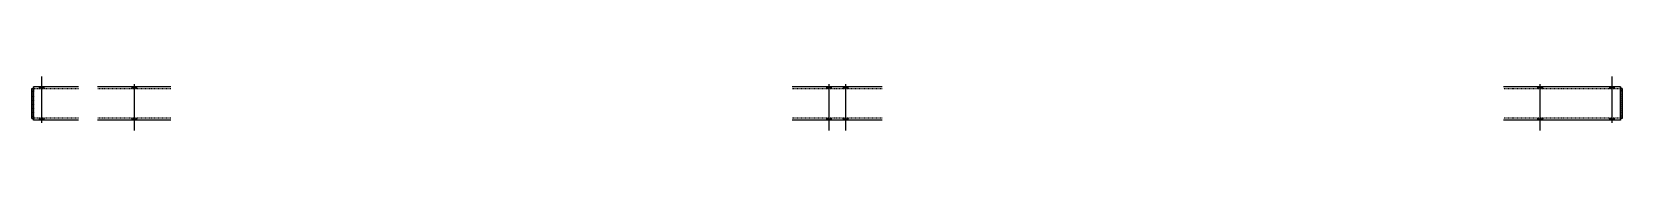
# Model space of a CAD drawing. Header units: millimetres. Extents: x 7 to 25696, y -5 to 1530.
# Drawn here: x 10958 to 15698, y -5 to 155 of the extents above; entities that cross this region are included whole.
import ezdxf

# ---------------------------------------------------------------- set-up
doc = ezdxf.new("R2010")
doc.units = ezdxf.units.MM
doc.linetypes.add('DXK_LINE_DOT2', pattern=[3.9198, 1.9599, -1.9599])
doc.layers.add('STÅL', color=7, linetype='Continuous')

msp = doc.modelspace()

# ---------------------------------------------------------------- hatches: boundary and pattern name
at = {"layer": 'STÅL', "linetype": 'Continuous'}
for points in [[(10980.9, 118.7), (10994.9, 118.7), (10994.9, 124.7), (10980.9, 124.7)], [(10980.9, 118.7), (10994.9, 118.7), (10994.9, 124.7), (10980.9, 124.7)], [(11255.9, 118.7), (11269.9, 118.7), (11269.9, 124.7), (11255.9, 124.7)], [(11255.9, 118.7), (11269.9, 118.7), (11269.9, 124.7), (11255.9, 124.7)], [(13339.9, 124.7), (13325.9, 124.7), (13325.9, 118.7), (13339.9, 118.7)], [(13339.9, 124.7), (13325.9, 124.7), (13325.9, 118.7), (13339.9, 118.7)], [(13375.9, 118.7), (13389.9, 118.7), (13389.9, 124.7), (13375.9, 124.7)], [(13375.9, 118.7), (13389.9, 118.7), (13389.9, 124.7), (13375.9, 124.7)], [(15459.9, 124.7), (15445.9, 124.7), (15445.9, 118.7), (15459.9, 118.7)], [(15459.9, 124.7), (15445.9, 124.7), (15445.9, 118.7), (15459.9, 118.7)], [(15674.9, 124.7), (15660.9, 124.7), (15660.9, 118.7), (15674.9, 118.7)], [(15674.9, 124.7), (15660.9, 124.7), (15660.9, 118.7), (15674.9, 118.7)], [(10980.9, 24.7), (10994.9, 24.7), (10994.9, 30.7), (10980.9, 30.7)], [(10980.9, 24.7), (10994.9, 24.7), (10994.9, 30.7), (10980.9, 30.7)], [(11255.9, 24.7), (11269.9, 24.7), (11269.9, 30.7), (11255.9, 30.7)], [(11255.9, 24.7), (11269.9, 24.7), (11269.9, 30.7), (11255.9, 30.7)], [(13339.9, 30.7), (13325.9, 30.7), (13325.9, 24.7), (13339.9, 24.7)], [(13339.9, 30.7), (13325.9, 30.7), (13325.9, 24.7), (13339.9, 24.7)], [(13375.9, 24.7), (13389.9, 24.7), (13389.9, 30.7), (13375.9, 30.7)], [(13375.9, 24.7), (13389.9, 24.7), (13389.9, 30.7), (13375.9, 30.7)], [(15459.9, 30.7), (15445.9, 30.7), (15445.9, 24.7), (15459.9, 24.7)], [(15459.9, 30.7), (15445.9, 30.7), (15445.9, 24.7), (15459.9, 24.7)], [(15674.9, 30.7), (15660.9, 30.7), (15660.9, 24.7), (15674.9, 24.7)], [(15674.9, 30.7), (15660.9, 30.7), (15660.9, 24.7), (15674.9, 24.7)]]:
    msp.add_hatch(color=96, dxfattribs=at).paths.add_polyline_path(points)

# ---------------------------------------------------------------- linework, layer by layer
at = {"layer": 'STÅL', "color": 96, "linetype": 'Continuous'}
for p, q in [((10987.9, 17.2), (10987.9, 154.7)), ((10987.9, 17.2), (10987.9, 154.7)), ((15667.9, 17.2), (15667.9, 154.7)), ((15667.9, 17.2), (15667.9, 154.7)), ((10980.9, 118.7), (10980.9, 124.7)), ((10980.9, 118.7), (10980.9, 124.7)), ((10994.9, 118.7), (10994.9, 124.7)), ((10994.9, 118.7), (10994.9, 124.7)), ((11255.9, 124.7), (11255.9, 118.7)), ((11255.9, 124.7), (11255.9, 118.7)), ((11262.9, 132.2), (11262.9, -5.3)), ((11262.9, 132.2), (11262.9, -5.3)), ((11269.9, 124.7), (11269.9, 118.7)), ((11269.9, 124.7), (11269.9, 118.7)), ((13325.9, 124.7), (13325.9, 118.7)), ((13325.9, 124.7), (13325.9, 118.7)), ((13332.9, 132.2), (13332.9, -5.3)), ((13332.9, 132.2), (13332.9, -5.3)), ((13339.9, 124.7), (13339.9, 118.7)), ((13339.9, 124.7), (13339.9, 118.7)), ((13375.9, 124.7), (13375.9, 118.7)), ((13375.9, 124.7), (13375.9, 118.7)), ((13382.9, 132.2), (13382.9, -5.3)), ((13382.9, 132.2), (13382.9, -5.3)), ((13389.9, 124.7), (13389.9, 118.7)), ((13389.9, 124.7), (13389.9, 118.7)), ((15445.9, 124.7), (15445.9, 118.7)), ((15445.9, 124.7), (15445.9, 118.7)), ((15452.9, 132.2), (15452.9, -5.3)), ((15452.9, 132.2), (15452.9, -5.3)), ((15459.9, 124.7), (15459.9, 118.7)), ((15459.9, 124.7), (15459.9, 118.7)), ((15660.9, 118.7), (15660.9, 124.7)), ((15660.9, 118.7), (15660.9, 124.7)), ((15674.9, 118.7), (15674.9, 124.7)), ((15674.9, 118.7), (15674.9, 124.7)), ((10980.9, 24.7), (10980.9, 30.7)), ((10980.9, 24.7), (10980.9, 30.7)), ((10994.9, 24.7), (10994.9, 30.7)), ((10994.9, 24.7), (10994.9, 30.7)), ((11255.9, 30.7), (11255.9, 24.7)), ((11255.9, 30.7), (11255.9, 24.7)), ((11269.9, 30.7), (11269.9, 24.7)), ((11269.9, 30.7), (11269.9, 24.7)), ((13325.9, 30.7), (13325.9, 24.7)), ((13325.9, 30.7), (13325.9, 24.7)), ((13339.9, 30.7), (13339.9, 24.7)), ((13339.9, 30.7), (13339.9, 24.7)), ((13375.9, 30.7), (13375.9, 24.7)), ((13375.9, 30.7), (13375.9, 24.7)), ((13389.9, 30.7), (13389.9, 24.7)), ((13389.9, 30.7), (13389.9, 24.7)), ((15445.9, 30.7), (15445.9, 24.7)), ((15445.9, 30.7), (15445.9, 24.7)), ((15459.9, 30.7), (15459.9, 24.7)), ((15459.9, 30.7), (15459.9, 24.7)), ((15660.9, 24.7), (15660.9, 30.7)), ((15660.9, 24.7), (15660.9, 30.7)), ((15674.9, 24.7), (15674.9, 30.7)), ((15674.9, 24.7), (15674.9, 30.7))]:
    msp.add_line(p, q, dxfattribs=at)
at = {"layer": 'STÅL', "color": 2, "linetype": 'Continuous'}
for p, q in [((10957.9, 29.7), (10957.9, 119.7)), ((10957.9, 119.7), (10962.9, 119.7)), ((11096.9, 124.7), (10962.9, 124.7)), ((10962.9, 123.8), (10962.9, 124.7)), ((10962.9, 121.2), (10962.9, 123.8)), ((10962.9, 117.3), (10962.9, 121.2)), ((10962.9, 112.7), (10962.9, 117.3)), ((10962.9, 36.7), (10962.9, 112.7)), ((11371.9, 124.7), (11153.9, 124.7)), ((13491.9, 124.7), (13223.9, 124.7)), ((15692.9, 124.7), (15343.9, 124.7)), ((15692.9, 124.7), (15692.9, 123.8)), ((15692.9, 123.8), (15692.9, 121.2)), ((15692.9, 121.2), (15692.9, 117.3)), ((15697.9, 119.7), (15692.9, 119.7)), ((15692.9, 117.3), (15692.9, 112.7)), ((15692.9, 36.7), (15692.9, 112.7)), ((15697.9, 119.7), (15697.9, 29.7)), ((10957.9, 29.7), (10962.9, 29.7)), ((10962.9, 32.1), (10962.9, 36.7)), ((10962.9, 28.2), (10962.9, 32.1)), ((10962.9, 25.6), (10962.9, 28.2)), ((10962.9, 24.7), (10962.9, 25.6)), ((11096.9, 24.7), (10962.9, 24.7)), ((11371.9, 24.7), (11153.9, 24.7)), ((13491.9, 24.7), (13223.9, 24.7)), ((15692.9, 24.7), (15343.9, 24.7)), ((15692.9, 36.7), (15692.9, 32.1)), ((15692.9, 32.1), (15692.9, 28.2)), ((15697.9, 29.7), (15692.9, 29.7)), ((15692.9, 28.2), (15692.9, 25.6)), ((15692.9, 25.6), (15692.9, 24.7))]:
    msp.add_line(p, q, dxfattribs=at)
at = {"layer": 'STÅL', "color": 7, "linetype": 'DXK_LINE_DOT2'}
for p, q in [((10957.9, 119.7), (10957.9, 119.7)), ((10957.9, 119.7), (10957.9, 29.7)), ((10962.9, 124.7), (10962.9, 124.7)), ((10962.9, 124.7), (10962.9, 123.8)), ((10962.9, 123.8), (10962.9, 121.2)), ((10962.9, 121.2), (10962.9, 116.9)), ((10962.9, 119.7), (10962.9, 29.7)), ((10962.9, 119.7), (10962.9, 119.7)), ((10962.9, 29.7), (10962.9, 119.7)), ((10962.9, 118.7), (10962.9, 118.7)), ((11096.9, 118.7), (10962.9, 118.7)), ((10962.9, 118.2), (10962.9, 118.7)), ((10962.9, 118.7), (10962.9, 118.2)), ((10962.9, 117.3), (10962.9, 118.2)), ((10962.9, 118.2), (10962.9, 116.9)), ((10962.9, 115), (10962.9, 117.3)), ((10962.9, 116.9), (10962.9, 115)), ((10962.9, 116.9), (10962.9, 112.7)), ((10962.9, 34.4), (10962.9, 112.7)), ((11371.9, 118.7), (11153.9, 118.7)), ((13491.9, 118.7), (13223.9, 118.7)), ((15692.9, 118.7), (15343.9, 118.7)), ((15692.9, 123.8), (15692.9, 124.7)), ((15692.9, 121.2), (15692.9, 123.8)), ((15692.9, 117.3), (15692.9, 121.2)), ((15692.9, 29.7), (15692.9, 119.7)), ((15692.9, 119.7), (15692.9, 119.7)), ((15692.9, 119.7), (15692.9, 29.7)), ((15692.9, 118.2), (15692.9, 118.7)), ((15692.9, 118.2), (15692.9, 118.7)), ((15692.9, 116.9), (15692.9, 118.2)), ((15692.9, 117.3), (15692.9, 118.2)), ((15692.9, 116.9), (15692.9, 117.3)), ((15692.9, 112.7), (15692.9, 117.3)), ((15692.9, 115), (15692.9, 116.9)), ((15692.9, 115), (15692.9, 116.9)), ((15692.9, 34.4), (15692.9, 112.7)), ((15697.9, 29.7), (15697.9, 119.7)), ((15697.9, 119.7), (15697.9, 119.7)), ((10957.9, 29.7), (10957.9, 29.7)), ((10962.9, 36.7), (10962.9, 34.4)), ((10962.9, 34.4), (10962.9, 36.7)), ((10962.9, 34.4), (10962.9, 32.5)), ((10962.9, 32.5), (10962.9, 34.4)), ((10962.9, 34.4), (10962.9, 31.2)), ((10962.9, 32.5), (10962.9, 31.2)), ((10962.9, 32.1), (10962.9, 32.5)), ((10962.9, 31.2), (10962.9, 32.1)), ((10962.9, 31.2), (10962.9, 30.7)), ((10962.9, 30.7), (10962.9, 31.2)), ((10962.9, 31.2), (10962.9, 28.2)), ((10962.9, 30.7), (10962.9, 30.7)), ((11096.9, 30.7), (10962.9, 30.7)), ((10962.9, 29.7), (10962.9, 29.7)), ((10962.9, 28.2), (10962.9, 25.6)), ((10962.9, 25.6), (10962.9, 24.7)), ((10962.9, 24.7), (10962.9, 24.7)), ((11371.9, 30.7), (11153.9, 30.7)), ((13491.9, 30.7), (13223.9, 30.7)), ((15692.9, 30.7), (15343.9, 30.7)), ((15692.9, 34.4), (15692.9, 32.1)), ((15692.9, 32.5), (15692.9, 34.4)), ((15692.9, 32.1), (15692.9, 34.4)), ((15692.9, 31.2), (15692.9, 32.5)), ((15692.9, 32.1), (15692.9, 31.2)), ((15692.9, 28.2), (15692.9, 32.1)), ((15692.9, 31.2), (15692.9, 30.7)), ((15692.9, 30.7), (15692.9, 31.2)), ((15692.9, 29.7), (15692.9, 29.7)), ((15692.9, 25.6), (15692.9, 28.2)), ((15692.9, 24.7), (15692.9, 25.6)), ((15697.9, 29.7), (15697.9, 29.7))]:
    msp.add_line(p, q, dxfattribs=at)

doc.saveas('drawing.dxf')
